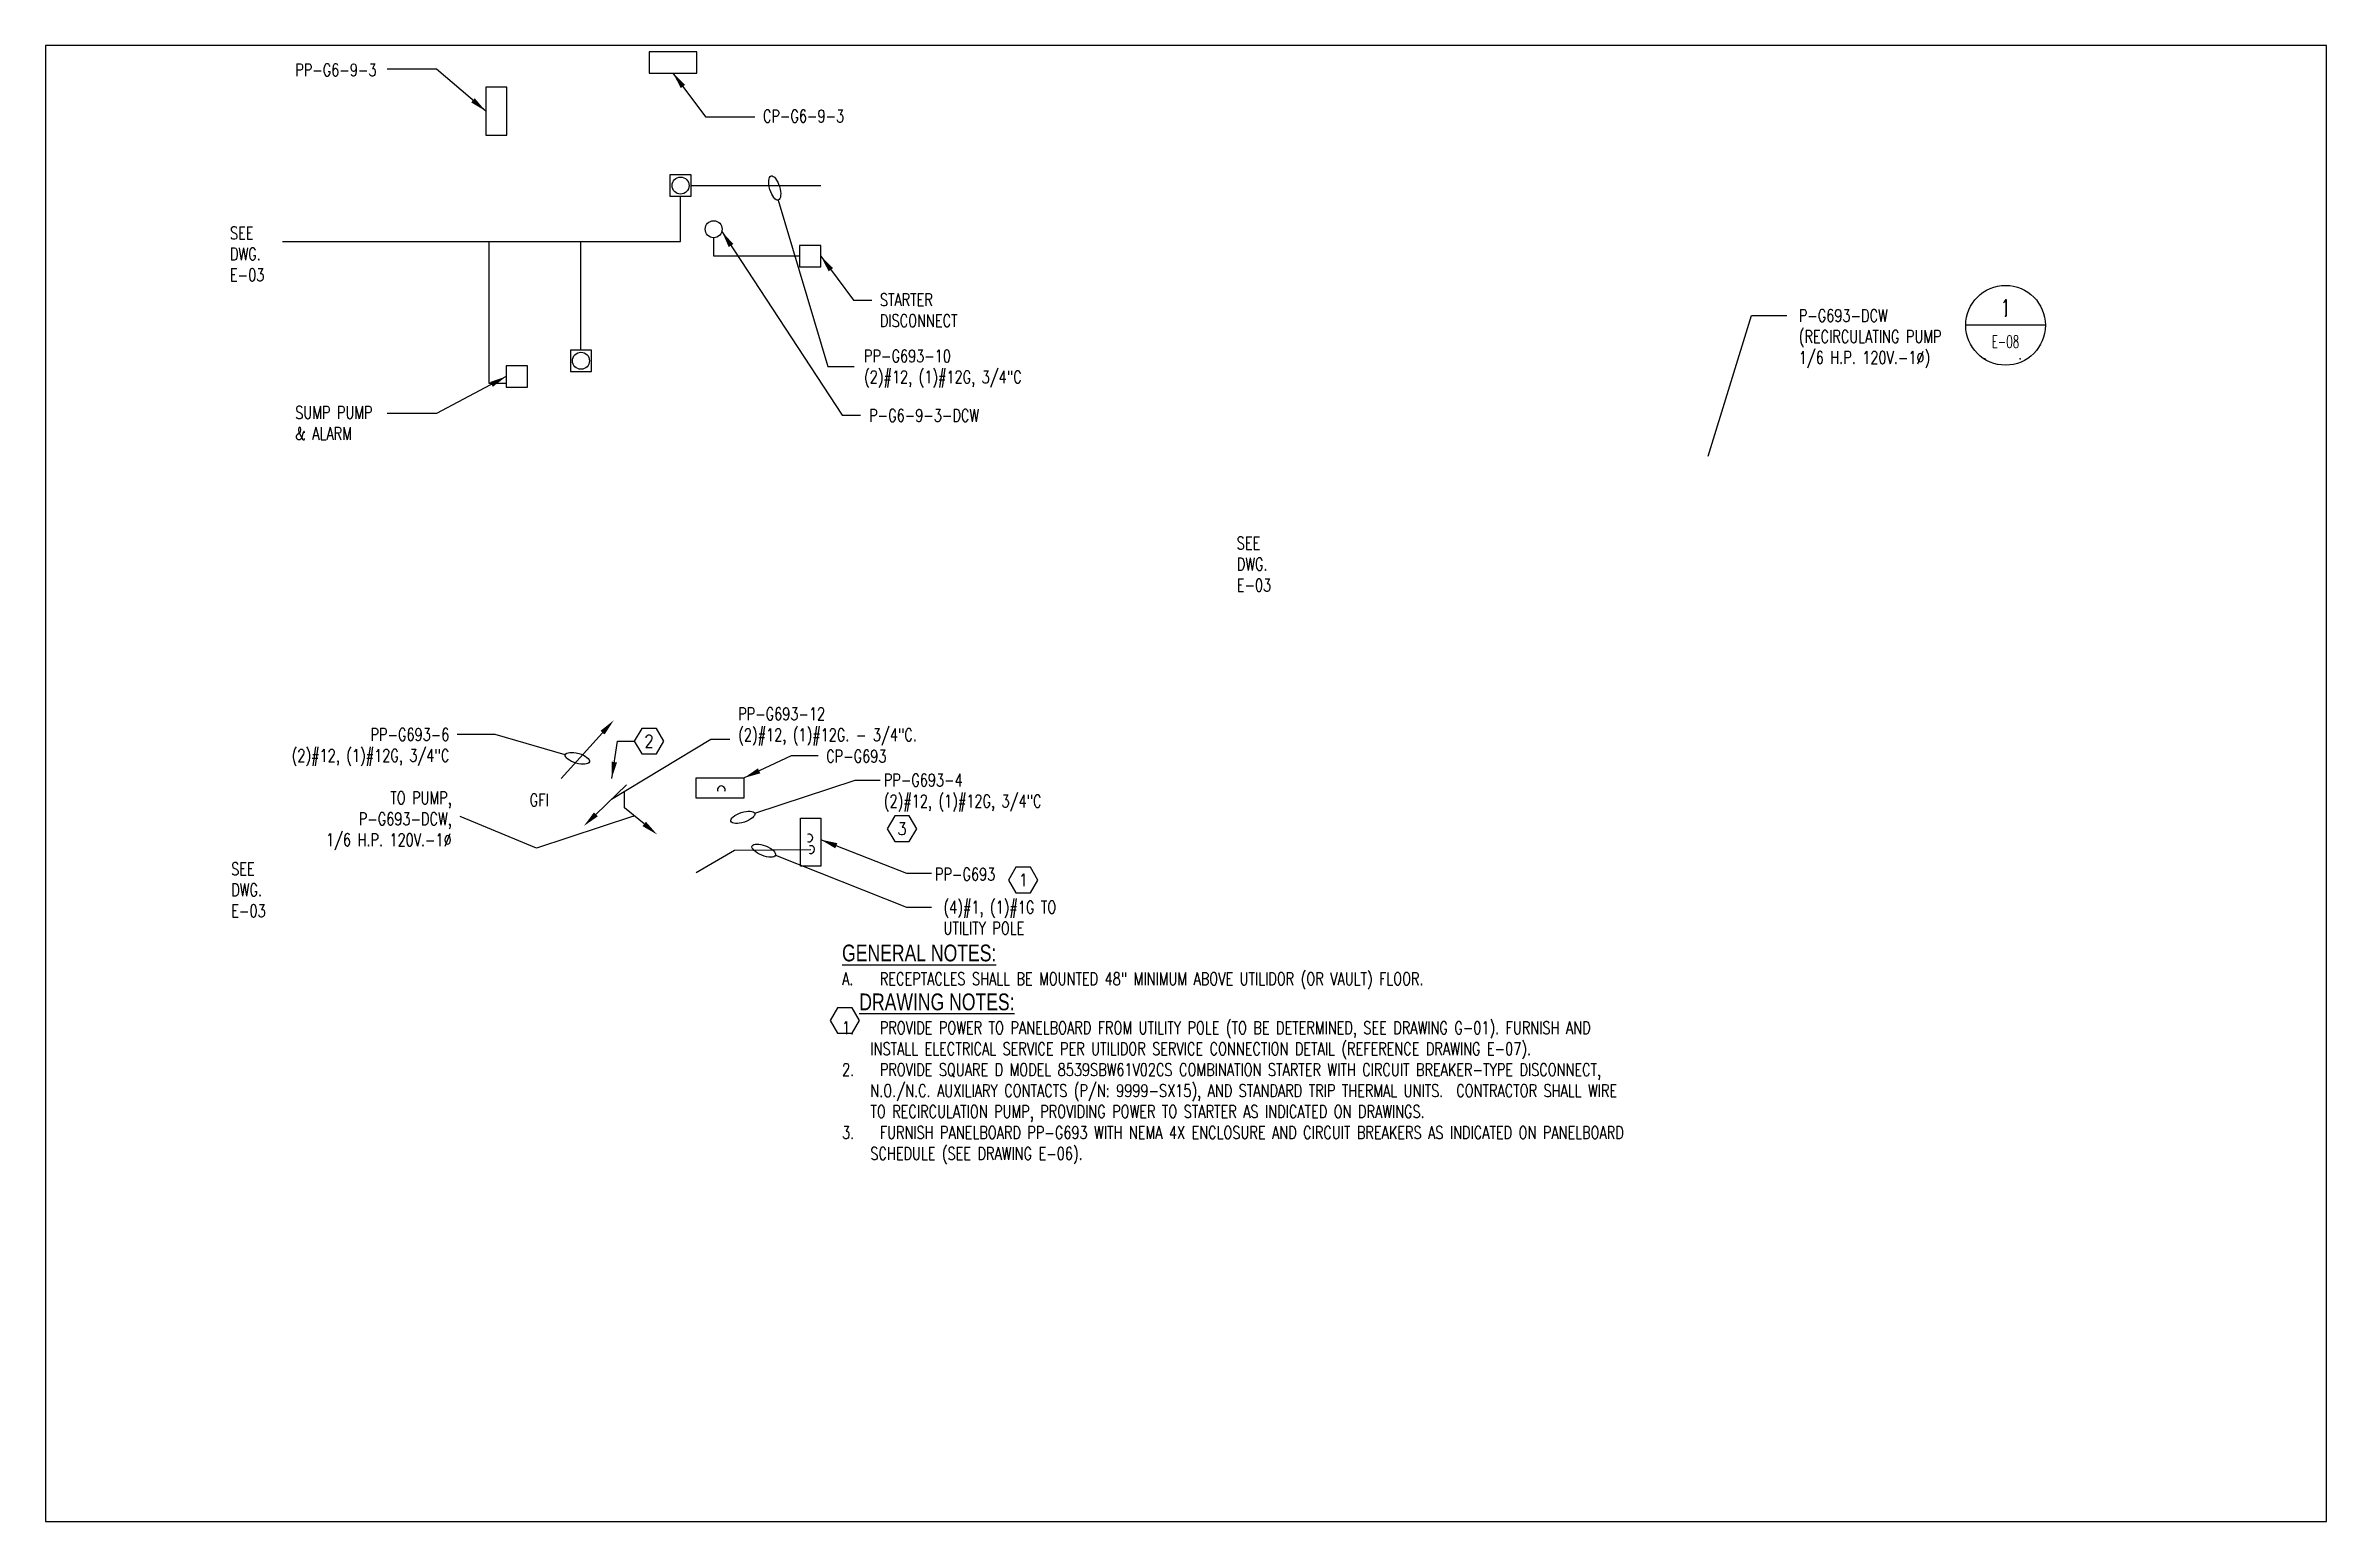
# Model space of a CAD drawing. Header units: inches. Extents: x 766 to 5148, y -413 to 715.
# Drawn here: x 2557 to 3373, y -413 to 115 of the extents above; entities that cross this region are included whole.
import ezdxf
from ezdxf import colors
from ezdxf.entities.mleader import LeaderData, LeaderLine
from ezdxf.enums import TextEntityAlignment as Align
from ezdxf.math import Vec2, Vec3

# ---------------------------------------------------------------- set-up
doc = ezdxf.new("R2010")
doc.units = ezdxf.units.IN
doc.header["$LTSCALE"] = 48
doc.header["$MEASUREMENT"] = 0
doc.layers.get('Defpoints').update_dxf_attribs({"color": 251})
for name, color, linetype in [('E-LIGHTS AND POWER', 91, 'Continuous'), ('E-LITE-IDEN', 41, 'Continuous'), ('E-LITE-WIRE', 40, 'Continuous'), ('E-POWER-IDEN', 71, 'Continuous'), ('E-POWR-IDEN', 71, 'Continuous'), ('E-POWR-IDEN @ 48', 71, 'Continuous'), ('E-POWR-PANL', 140, 'Continuous'), ('E-POWR-WIRE', 80, 'Continuous'), ('GENERAL NOTES', 41, 'Continuous'), ('GENERAL NOTES @ 48', 41, 'Continuous')]:
    doc.layers.add(name, color=color, linetype=linetype)
doc.layers.add('E-LITE', color=50, linetype='Continuous', lineweight=50)
doc.styles.add('Note', font='romans.shx', dxfattribs={"width": 0.85})
doc.styles.add('RomanS', font='romans.shx', dxfattribs={"width": 0.75})
doc.styles.get("Standard").update_dxf_attribs({"font": 'romans.shx', "width": 0.85})
doc.dimstyles.new('FH_Arrow_Leader', dxfattribs={"dimscale": 96, "dimtxt": 0.09375, "dimasz": 0.125, "dimexe": 0.0625, "dimexo": 0.0625, "dimgap": 0.09, "dimtad": 0, "dimtih": 1, "dimtoh": 1, "dimdec": 4, "dimzin": 0, "dimdsep": 46, "dimlunit": 4, "dimtxsty": 'RomanS', "dimcen": 0.09, "dimadec": 0, "dimazin": 0, "dimtfac": 1, "dimtdec": 4, "dimtofl": 0, "dimtmove": 0, "dimatfit": 3, "dimfxl": 1, "dimtolj": 1, "dimtzin": 0, "dimarcsym": 0})
doc.dimstyles.new('FH_Ellipse_Leader', dxfattribs={"dimscale": 96, "dimtxt": 0.09375, "dimasz": 0.06, "dimexe": 0.1875, "dimexo": 0.0625, "dimgap": 0.0625, "dimtad": 1, "dimtoh": 1, "dimdec": 4, "dimlfac": 96, "dimrnd": 0.03125, "dimzin": 0, "dimdsep": 46, "dimlunit": 4, "dimtxsty": 'RomanS', "dimcen": 0.09375, "dimclrd": 256, "dimclre": 256, "dimclrt": 256, "dimadec": 0, "dimazin": 0, "dimtfac": 1, "dimtdec": 4, "dimtofl": 0, "dimtmove": 0, "dimatfit": 3, "dimldrblk": 'ELL', "dimfxl": 0.1875, "dimtolj": 1, "dimtzin": 0, "dimarcsym": 0})
doc.dimstyles.get("Standard").update_dxf_attribs({"dimtxt": 0.09375, "dimasz": 0.09375, "dimexe": 0.0625, "dimexo": 0.0625, "dimgap": 0.03125, "dimtad": 1, "dimdec": 8, "dimzin": 0, "dimdsep": 46, "dimlunit": 4, "dimtxsty": 'RomanS', "dimcen": 0.09, "dimclrd": 254, "dimclre": 254, "dimclrt": 256, "dimadec": 0, "dimazin": 0, "dimtfac": 1, "dimtdec": 8, "dimtofl": 0, "dimtmove": 0, "dimatfit": 3, "dimfxl": 1, "dimtolj": 1, "dimtzin": 0, "dimlwd": -1, "dimlwe": -1, "dimarcsym": 0})

msp = doc.modelspace()

# ---------------------------------------------------------------- texts
at = {"layer": 'E-LITE-IDEN', "insert": (2849.54, 6.5), "char_height": 4.5, "attachment_point": 1, "style": 'RomanS'}
msp.add_mtext('PP-G693-10\\P(2)#12, (1)#12G, 3/4"C', dxfattribs=at)
at = {"layer": 'E-POWER-IDEN', "char_height": 4.5, "width": 14.3816, "attachment_point": 1, "style": 'RomanS'}
for insert in [(2622.71, 50.52), (2982.9, -60.44), (2623.16, -177)]:
    msp.add_mtext('SEE DWG.\\PE-03', dxfattribs=dict(at, insert=insert))
at = {"layer": 'E-POWR-IDEN', "char_height": 4.5, "style": 'RomanS'}
for s, insert, attachment_point in [('PP-G6-9-3', (2646.06, 108.85), 1), ('CP-G6-9-3', (2813.38, 87.85), 7), ('STARTER\\PDISCONNECT', (2855.21, 26.65), 1), ('SUMP PUMP\\P& ALARM', (2646.06, -13.74), 1), ('P-G6-9-3-DCW', (2851.38, -14.75), 1), ('\\A1;PP-G693-12\\P(2)#12, (1)#12G. - 3/4"C.', (2804.52, -135.04), 7), ('PP-G693-6\\P(2)#12, (1)#12G, 3/4"C', (2701.18, -128.92), 3), ('CP-G693', (2836.01, -136.68), 1), ('PP-G693-4\\P(2)#12, (1)#12G, 3/4"C', (2856.63, -145.22), 1), ('GFI', (2729.92, -152.35), 1), ('PP-G693', (2874.94, -178.92), 1)]:
    msp.add_mtext(s, dxfattribs=dict(at, insert=insert, attachment_point=attachment_point))
for s, insert, width, attachment_point in [('\\A1;P-G693-DCW\\P(RECIRCULATING PUMP\\P1/6 H.P. 120V.-1∅)', (3183.97, 20.95), 57.732, 1), ('\\A1;\\PTO PUMP, P-G693-DCW,\\P1/6 H.P. 120V.-1∅', (2702.03, -172.59), 52.9761, 9)]:
    msp.add_mtext(s, dxfattribs=dict(at, insert=insert, width=width, attachment_point=attachment_point))
at = {"layer": 'GENERAL NOTES', "insert": (2841.69, -206.32), "char_height": 3.375, "width": 279.4226, "attachment_point": 1, "style": 'RomanS'}
msp.add_mtext('\\A1;{\\fArial|b0|i0|c0|p34;\\H1.7778x;\\LGENERAL NOTES:\\P\\pi-10.125,l10.125;\\Fromans|c0;\\H0.74999x;\\lA.^IRECEPTACLES SHALL BE MOUNTED 48" MINIMUM ABOVE UTILIDOR (OR VAULT) FLOOR.\\P\\pi0,l0;\\H1.3334x;  \\fArial|b0|i0|c0|p34;\\LDRAWING NOTES:\\P\\pi-10.125,l10.125;\\Fromans|c0;\\H0.74999x;\\l1.^IPROVIDE POWER TO PANELBOARD FROM UTILITY POLE (TO BE DETERMINED, SEE DRAWING G-01). FURNISH AND INSTALL ELECTRICAL SERVICE PER UTILIDOR SERVICE CONNECTION DETAIL (REFERENCE DRAWING E-07).\\P2.^IPROVIDE SQUARE D MODEL 8539SBW61V02CS COMBINATION STARTER WITH CIRCUIT BREAKER-TYPE DISCONNECT, N.O./N.C. AUXILIARY CONTACTS (P/N: 9999-SX15), AND STANDARD TRIP THERMAL UNITS.  CONTRACTOR SHALL WIRE TO RECIRCULATION PUMP, PROVIDING POWER TO STARTER AS INDICATED ON DRAWINGS.\\P3.^IFURNISH \\H0.99997x;PANELBOARD PP-G693 WITH NEMA 4X ENCLOSURE AND CIRCUIT BREAKERS AS INDICATED ON PANELBOARD SCHEDULE (SEE DRAWING E-06).}', dxfattribs=at)

# ---------------------------------------------------------------- blocks, each defined once
blk = doc.blocks.new('A$C7CD956E1')
at = {"layer": 'E-LIGHTS AND POWER'}
blk.add_lwpolyline([(2.53, -2.53), (2.53, 2.53), (-2.53, 2.53), (-2.53, -2.53)], close=True, dxfattribs=at)
blk.add_circle((0, 0), 2.03, dxfattribs=at)
blk = doc.blocks.new('ELL')
blk.add_ellipse((0, 0), major_axis=(-1, 0), ratio=0.397545)
blk = doc.blocks.new('Anno_Hexagon')
at = {"color": 0, "linetype": 'ByBlock', "lineweight": -2}
blk.add_lwpolyline([(1.17, 0), (0.58, 1.01), (-0.58, 1.01), (-1.17, 0), (-0.58, -1.01), (0.58, -1.01)], close=True, dxfattribs=at)
at = {"color": 0, "linetype": 'ByBlock', "lineweight": -2, "style": 'Note', "width": 0.85}
blk.add_attdef('ID', text='', height=1, dxfattribs=at).set_placement((0, 0), align=Align.MIDDLE)
blk = doc.blocks.new('DTLBUBB_SINGLE')
at = {"linetype": 'Continuous'}
blk.add_line((14.26, 0), (-14.26, 0), dxfattribs=at)
blk.add_circle((0, 0), 14.26, dxfattribs=at)
at = {"color": 250}
for p in [(0, 3.22), (-7.41, -12), (5.27, -12)]:
    blk.add_point(p, dxfattribs=at)
at = {"style": 'RomanS'}
for tag, height, width, p in [('DTL#', 6, 0.7, (0, 3.22)), ('WHERE_DRAWN', 4.5, 0.6, (-0.05, -8.1))]:
    blk.add_attdef(tag, text='', height=height, dxfattribs=dict(at, width=width)).set_placement(p, align=Align.CENTER)

# ---------------------------------------------------------------- linework, layer by layer
at = {"layer": 'Defpoints'}
msp.add_lwpolyline([(2556.74, 115.31), (2556.74, -412.69), (3372.74, -412.69), (3372.74, 115.31)], close=True, dxfattribs=at)
at = {"layer": 'E-LITE-WIRE'}
for p, q in [((2783.92, 45.21), (2783.92, 61.43)), ((2787.72, 65.23), (2834.11, 65.23)), ((2641.45, 45.21), (2783.92, 45.21)), ((2715.45, -5.55), (2715.45, 45.21)), ((2748.28, 6.36), (2748.28, 45.21)), ((2795.75, 39.95), (2795.75, 46.58)), ((2826.51, 39.95), (2795.75, 39.95)), ((2721.55, -5.55), (2715.45, -5.55))]:
    msp.add_line(p, q, dxfattribs=at)
for points in [[(2772.63, 113.12), (2772.63, 105.51), (2789.75, 105.51), (2789.75, 113.12)], [(2714.19, 83.3), (2721.79, 83.3), (2721.79, 100.42), (2714.19, 100.42)], [(2826.51, 36.15), (2834.11, 36.15), (2834.11, 43.76), (2826.51, 43.76)], [(2721.55, -6.88), (2729.15, -6.88), (2729.15, 0.72), (2721.55, 0.72)]]:
    msp.add_lwpolyline(points, close=True, dxfattribs=at)
msp.add_circle((2795.75, 49.62), 3.04, dxfattribs=at)
at = {"layer": 'E-POWR-IDEN'}
msp.add_line((2763.85, -157.39), (2763.85, -151.48), dxfattribs=at)
at = {"layer": 'E-POWR-PANL'}
for points in [[(2789.51, -146.71), (2806.58, -146.71), (2806.58, -153.95), (2789.51, -153.95)], [(2826.86, -178.22), (2826.86, -161.15), (2834.11, -161.15), (2834.11, -178.22)]]:
    msp.add_lwpolyline(points, close=True, dxfattribs=at)
at = {"layer": 'E-POWR-WIRE'}
msp.add_lwpolyline([(2829.8, -168.18, 0, 0, -0.316449), (2798.51, -150.95, 0, 0.15, 0), (2798.51, -150.95, 0, 0, 0)], format="xyseb", dxfattribs=at)
for centre, start, end in [((2798.51, -150.95), 337.69454, 202.30546), ((2829.8, -168.18), 247.69454, 112.30546), ((2830.49, -172.34), 243.00711, 107.61803)]:
    msp.add_arc(centre, 1.38, start, end, dxfattribs=at)

# ---------------------------------------------------------------- block references
at = {"layer": 'E-LITE', "xscale": 1.5, "yscale": 1.5, "zscale": 1.5}
for p in [(2783.92, 65.23), (2748.28, 2.56)]:
    msp.add_blockref('A$C7CD956E1', p, dxfattribs=at)
at = {"layer": 'E-POWR-IDEN'}
msp.add_blockref('DTLBUBB_SINGLE', (3257.97, 15.24), dxfattribs=at).add_auto_attribs({'DTL#': '1', 'WHERE_DRAWN': 'E-08'})
at = {"layer": 'E-POWR-IDEN @ 48', "xscale": 4.5, "yscale": 4.5, "zscale": 4.5}
for p, values in [((2772.63, -133.56), {'ID': '2'}), ((2863.14, -164.86), {'ID': '3'}), ((2906.52, -183.22), {'ID': '1'})]:
    msp.add_blockref('Anno_Hexagon', p, dxfattribs=at).add_auto_attribs(values)
at = {"layer": 'GENERAL NOTES @ 48', "xscale": 4.5, "yscale": 4.5, "zscale": 4.5}
msp.add_blockref('Anno_Hexagon', (2842.65, -233.44), dxfattribs=at)

msp.set_redraw_order([(e.dxf.handle, doc.entitydb.next_handle()) for e in msp.query("TEXT MTEXT ATTDEF DIMENSION ARC_DIMENSION")])  # texts and dimensions are drawn at this point

# ---------------------------------------------------------------- leaders
at = {"layer": 'E-LITE-IDEN'}
ml = msp.add_multileader_mtext('Standard', dxfattribs=at)
ml.set_content('')
ml.set_leader_properties()
ml.set_arrow_properties(name='ELL')
ml.build(insert=Vec2(0, 0))
ml.multileader.update_dxf_attribs({"dogleg_length": 0.125, "arrow_head_size": 4.5, "scale": 48})
ctx = ml.context
ctx.base_point, ctx.scale, ctx.char_height, ctx.arrow_head_size, ctx.landing_gap_size, ctx.plane_origin = Vec3(2845.97, 0.47), 48, 4.5, 4.5, 4.32, Vec3(1824.66, -77.55)
notes = []
notes.append((ctx, [(0, (1, 1, 0), (2836.65, 0.47), (1, 0), 9.32, [(0, [(2817.58, 64.36)], 0, [])])]))
ctx.mtext, ml.multileader.dxf.content_type = None, 0
at = {"layer": 'E-POWR-IDEN'}
for points, dimstyle, override in [([(2714.19, 91.86), (2696.59, 106.84), (2678.89, 106.84)], 'Standard', {"dimscale": 48, "dimasz": 0.125, "dimgap": 0.125, "dimtad": 0, "dimclrd": 0}), ([(2781.19, 105.51), (2792.8, 89.85), (2810.5, 89.85)], 'Standard', {"dimscale": 48, "dimasz": 0.125, "dimgap": 0.125, "dimtad": 0, "dimclrd": 0}), ([(2798.68, 48.8), (2841.72, -16.92), (2848.33, -16.92)], 'Standard', {"dimscale": 48, "dimasz": 0.125, "dimgap": 0.125, "dimtad": 0, "dimclrd": 0}), ([(2834.11, 39.95), (2845.72, 24.29), (2852.33, 24.29)], 'Standard', {"dimscale": 48, "dimasz": 0.125, "dimgap": 0.125, "dimtad": 0, "dimclrd": 0}), ([(2721.55, -3.08), (2696.59, -16.36), (2678.89, -16.36)], 'Standard', {"dimscale": 48, "dimasz": 0.125, "dimgap": 0.125, "dimtad": 0, "dimclrd": 0}), ([(2759.26, -146.94), (2761.37, -133.56), (2767.38, -133.56)], 'Standard', {"dimscale": 48, "dimasz": 0.125, "dimgap": 0.125, "dimtad": 0, "dimclrd": 0}), ([(2806.58, -146.71), (2823.63, -138.69), (2833.13, -138.69)], 'Standard', {"dimscale": 48, "dimasz": 0.125, "dimgap": 0.125, "dimtad": 0, "dimclrd": 0}), ([(2834.03, -168.77), (2864.72, -180.83), (2873.64, -180.83)], 'Standard', {"dimscale": 48, "dimasz": 0.125, "dimgap": 0.125, "dimtad": 0, "dimclrd": 0}), ([(2789.54, -180.59), (2803.25, -172.58), (2830.49, -172.34)], 'FH_Arrow_Leader', {"dimscale": 0, "dimgap": 0.09, "dimtad": 0})]:
    msp.add_leader(points, dimstyle=dimstyle, override=override, dxfattribs=at)
at = {"layer": 'E-POWR-IDEN', "annotation_type": 0, "has_hookline": 1}
for points, dimstyle, override, hookline_direction, text_width in [([(3151.59, -31.59), (3167.04, 18.7), (3179.65, 18.7)], 'FH_Arrow_Leader', {"dimscale": 0, "dimgap": 0.09, "dimtad": 0}, 0, 56.41), ([(2759.24, -154.28), (2794.69, -132.79), (2801.52, -132.79)], 'FH_Ellipse_Leader', {"dimscale": 0, "dimgap": 0.0625, "dimtad": 0}, 0, 71.84), ([(2767.09, -160.37), (2732.38, -171.79), (2705.09, -160.55), (2705.03, -160.55)], 'FH_Ellipse_Leader', {"dimscale": 0, "dimgap": 0.0625, "dimtad": 0}, 1, 49.98)]:
    msp.add_leader(points, dimstyle=dimstyle, override=override, dxfattribs=dict(at, hookline_direction=hookline_direction, text_width=text_width))
at = {"layer": 'E-POWR-IDEN'}
ml = msp.add_multileader_mtext('Standard', dxfattribs=at)
ml.set_content('')
ml.set_leader_properties()
ml.set_arrow_properties(name='ELL')
ml.build(insert=Vec2(0, 0))
ml.multileader.update_dxf_attribs({"dogleg_length": 0.125, "arrow_head_size": 4.5, "scale": 48})
ctx = ml.context
ctx.base_point, ctx.scale, ctx.char_height, ctx.arrow_head_size, ctx.landing_gap_size, ctx.plane_origin = Vec3(2703.95, -131.1), 48, 4.5, 4.5, 4.32, Vec3(4720.31, -347.46)
ctx.text_align_type = 2
notes.append((ctx, [(0, (1, 1, 0), (2717.53, -131.1), (-1, 0), 13.58, [(0, [(2746.98, -139.68)], 0, [])])]))
ctx.mtext, ml.multileader.dxf.content_type = None, 0
ml = msp.add_multileader_mtext('Standard', dxfattribs=at)
ml.set_content('')
ml.set_leader_properties()
ml.build(insert=Vec2(0, 0))
ml.multileader.update_dxf_attribs({"dogleg_length": 0.125, "arrow_head_size": 6, "scale": 48})
ctx = ml.context
ctx.base_point, ctx.scale, ctx.char_height, ctx.arrow_head_size, ctx.landing_gap_size, ctx.plane_origin = Vec3(2764.52, -149.17), 48, 4.5, 6, 4.32, Vec3(1816.96, 11.51)
notes.append((ctx, [(1, (1, 1, 0), (2764.52, -149.17), (1, 0), 0.00146, [(0, [(2749.29, -163.92)], 0, [])])]))
ctx.mtext, ml.multileader.dxf.content_type = None, 0
ml = msp.add_multileader_mtext('Standard', dxfattribs=at)
ml.set_content('')
ml.set_leader_properties()
ml.set_arrow_properties(name='ELL')
ml.build(insert=Vec2(0, 0))
ml.multileader.update_dxf_attribs({"dogleg_length": 0.125, "arrow_head_size": 4.5, "scale": 48})
ctx = ml.context
ctx.base_point, ctx.scale, ctx.char_height, ctx.arrow_head_size, ctx.landing_gap_size, ctx.plane_origin = Vec3(2855.33, -147.5), 48, 4.5, 4.5, 4.32, Vec3(24, -1.53)
notes.append((ctx, [(0, (1, 1, 0), (2846.41, -147.5), (1, 0), 8.92, [(0, [(2806.19, -160.77)], 0, [])])]))
ctx.mtext, ml.multileader.dxf.content_type = None, 0
ml = msp.add_multileader_mtext('Standard', dxfattribs=at)
ml.set_content('')
ml.set_leader_properties()
ml.build(insert=Vec2(0, 0))
ml.multileader.update_dxf_attribs({"dogleg_length": 0.125, "arrow_head_size": 6, "scale": 48})
ctx = ml.context
ctx.base_point, ctx.scale, ctx.char_height, ctx.arrow_head_size, ctx.landing_gap_size, ctx.plane_origin = Vec3(2763.85, -157.39), 48, 4.5, 6, 4.32, Vec3(1816.29, 3.29)
notes.append((ctx, [(0, (1, 1, 0), (2763.85, -157.39), (-1, 0), 0.00146, [(0, [(2775.55, -166.97)], 0, [])])]))
ctx.mtext, ml.multileader.dxf.content_type = None, 0
ml = msp.add_multileader_mtext('Standard', dxfattribs=at)
ml.set_content('(4)#1, (1)#1G TO\\PUTILITY POLE ', color=256, style='RomanS')
ml.set_leader_properties()
ml.set_arrow_properties(name='ELL')
ml.build(insert=Vec2(0, 0))
ml.multileader.update_dxf_attribs({"dogleg_length": 0.125, "arrow_head_size": 4.5, "scale": 48})
ctx = ml.context
ctx.base_point, ctx.scale, ctx.char_height, ctx.arrow_head_size, ctx.landing_gap_size, ctx.plane_origin = Vec3(2873.64, -192.97), 48, 4.5, 4.5, 4.32, Vec3(23.01, -1.53)
notes.append((ctx, [(0, (1, 1, 0), (2864.72, -192.97), (1, 0), 8.92, [(0, [(2813.68, -172.69)], 0, [])])]))
ctx.mtext.insert, ctx.mtext.width = Vec3(2877.96, -190.72), 47.2949
at = {"layer": 'E-POWR-WIRE'}
ml = msp.add_multileader_mtext('Standard', dxfattribs=at)
ml.set_content('')
ml.set_leader_properties()
ml.build(insert=Vec2(0, 0))
ml.multileader.update_dxf_attribs({"dogleg_length": 0.125, "arrow_head_size": 6, "scale": 48})
ctx = ml.context
ctx.base_point, ctx.scale, ctx.char_height, ctx.arrow_head_size, ctx.landing_gap_size, ctx.plane_origin = Vec3(2741.17, -146.87), 48, 4.5, 6, 4.32, Vec3(1793.61, 13.82)
notes.append((ctx, [(0, (1, 1, 0), (2741.17, -146.87), (-1, 0), 0.00146, [(0, [(2760.02, -126.06)], 0, [])])]))
ctx.mtext, ml.multileader.dxf.content_type = None, 0
for ctx, leaders in notes:
    for number, flags, end, landing, length, lines in leaders:
        leader = LeaderData()
        leader.index, (leader.has_last_leader_line, leader.has_dogleg_vector, leader.attachment_direction) = number, flags
        leader.last_leader_point, leader.dogleg_vector, leader.dogleg_length = Vec3(end), Vec3(landing), length
        for number, points, colour, breaks in lines:
            line = LeaderLine()
            line.index, line.vertices, line.color, line.breaks = number, Vec3.list(points), colors.encode_raw_color(colour), breaks
            leader.lines.append(line)
        ctx.leaders.append(leader)

doc.saveas('drawing.dxf')
